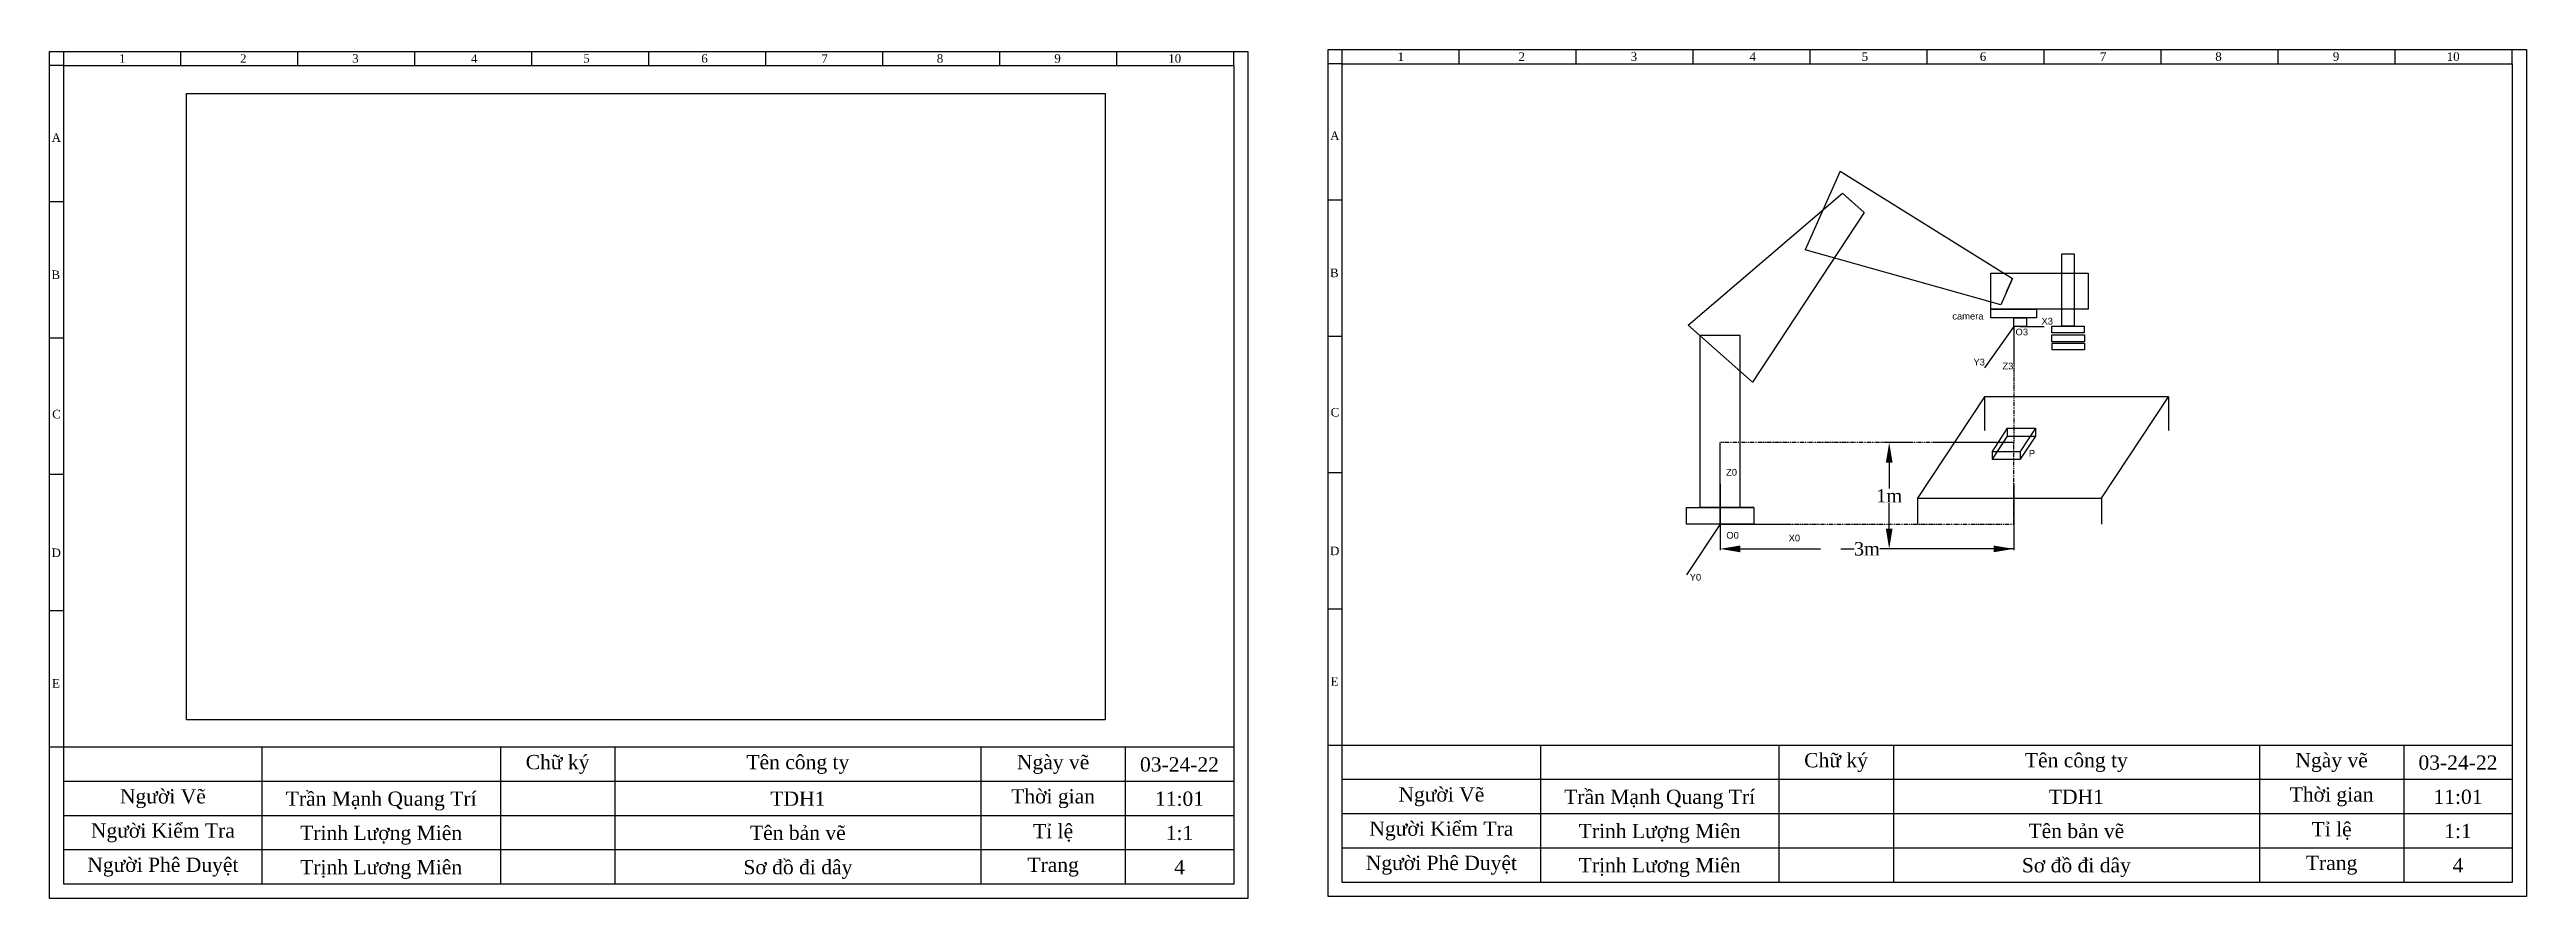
# Model space of a CAD drawing. Header units: centimetres. Extents: x 1 to 9408, y 0 to 2433.
# Drawn here: x 9038.8 to 9408.3, y 2306.5 to 2433.2 of the extents above; entities that cross this region are included whole.
import ezdxf
from ezdxf.enums import TextEntityAlignment as Align

# ---------------------------------------------------------------- set-up
doc = ezdxf.new("R2010")
doc.units = ezdxf.units.CM
doc.header["$MEASUREMENT"] = 0
doc.linetypes.add('ACAD_ISO02W100', pattern=[15, 12, -3])
doc.linetypes.add('PHANTOM2', pattern=[1.25, 0.625, -0.125, 0.125, -0.125, 0.125, -0.125])
doc.layers.add('net dut', color=7, linetype='PHANTOM2', transparency=0.02)
doc.styles.get("Standard").update_dxf_attribs({"font": 'times.ttf', "height": 2})
doc.styles.add('style1', font='arial.ttf', dxfattribs={"height": 1})
doc.dimstyles.get("Standard").update_dxf_attribs({"dimtxt": 2, "dimasz": 3, "dimexe": 0.18, "dimexo": 0.0625, "dimgap": 0.09, "dimtad": 0, "dimtih": 1, "dimtoh": 1, "dimdec": 4, "dimzin": 0, "dimdsep": 46, "dimtxsty": 'Standard', "dimcen": 0.09, "dimclrd": 3, "dimclre": 3, "dimadec": 0, "dimazin": 0, "dimtfac": 1, "dimtdec": 4, "dimtofl": 0, "dimtmove": 0, "dimatfit": 3, "dimfxl": 1, "dimtolj": 1, "dimtzin": 0, "dimarcsym": 0})
picture_1 = doc.add_image_def('image1.jpg', size_in_pixel=(2247, 1533))

msp = doc.modelspace()

# ---------------------------------------------------------------- texts
at = {"color": 85, "true_color": 0x58ba48, "insert": (9322.62321, 2393.92758), "char_height": 1, "attachment_point": 1, "style": 'style1'}
msp.add_mtext_dynamic_manual_height_columns('camera', width=5.3948156, gutter_width=1, heights=[0], dxfattribs=at)
at = {"color": 40, "true_color": 0xf8d731, "char_height": 1, "attachment_point": 1, "style": 'style1'}
for s, width, insert in [('O3', 1.0099355, (9332.05933, 2391.56669)), ('{\\C41;\\c5369588;X3}', 0.0977415, (9335.93173, 2393.17201)), ('Y3', 0.8796706, (9325.77282, 2387.06659)), ('Z3', 1.9548237, (9330.10322, 2386.48002))]:
    msp.add_mtext_dynamic_manual_height_columns(s, width=width, gutter_width=1, heights=[0], dxfattribs=dict(at, insert=insert))
at = {"color": 240, "true_color": 0xed1f24, "char_height": 1, "attachment_point": 1, "style": 'style1'}
for s, width, insert in [('Z0', 0.9665933, (9288.87556, 2370.6295)), ('O0', 1.175488, (9288.91573, 2361.22117)), ('X0', 3.1407643, (9298.20749, 2360.81167)), ('Y0', 4.5875071, (9283.44971, 2354.95491))]:
    msp.add_mtext_dynamic_manual_height_columns(s, width=width, gutter_width=1, heights=[0], dxfattribs=dict(at, insert=insert))
at = {"layer": 'Defpoints', "color": 217, "true_color": 0x93278f, "insert": (9334.04184, 2373.44485), "char_height": 1, "attachment_point": 1, "style": 'style1'}
msp.add_mtext_dynamic_manual_height_columns('P', width=3.0520036, gutter_width=5, heights=[0], dxfattribs=at)

# ---------------------------------------------------------------- blocks, each defined once
blk = doc.blocks.new('Template_A3_3')
for p, q in [((0, 0), (0, 297)), ((0, 297), (420, 297)), ((5, 292), (5, 297)), ((46, 292), (46, 297)), ((87, 292), (87, 297)), ((128, 292), (128, 297)), ((169, 292), (169, 297)), ((210, 292), (210, 297)), ((251, 292), (251, 297)), ((292, 292), (292, 297)), ((333, 292), (333, 297)), ((374, 292), (374, 297)), ((415, 292), (415, 297)), ((420, 297), (420, 0)), ((5, 292), (0, 292)), ((5, 5), (5, 292)), ((5, 292), (415, 292)), ((415, 292), (415, 5)), ((5, 244.2), (0, 244.2)), ((5, 196.4), (0, 196.4)), ((5, 148.6), (0, 148.6)), ((5, 100.8), (0, 100.8)), ((5, 53), (0, 53)), ((415, 53), (5, 53)), ((74.45, 53), (74.45, 5)), ((157.99, 53), (157.99, 5)), ((198.12, 53), (198.12, 5)), ((326.41, 53), (326.41, 5)), ((377.01, 53), (377.01, 5)), ((415, 41), (5, 41)), ((415, 29), (5, 29)), ((415, 17), (5, 17)), ((420, 0), (0, 0)), ((0, 0), (0, 0)), ((415, 5), (5, 5))]:
    blk.add_line(p, q)
at = {"attachment_point": 5}
for s, insert, char_height, width in [('1', (25.5, 294.5), 3, 4.3828), ('2', (67.88, 294.5), 3, 4.3828), ('3', (107.19, 294.5), 3, 4.3828), ('4', (148.84, 294.5), 3, 4.3828), ('5', (188.15, 294.5), 3, 4.3828), ('6', (229.55, 294.5), 3, 4.3828), ('7', (271.64, 294.5), 3, 4.3828), ('8', (312.08, 294.5), 3, 4.3828), ('9', (353.27, 294.5), 3, 4.3828), ('10', (394.32, 294.5), 3, 4.3828), ('A', (2.38, 266.79), 3, 4.3828), ('B', (2.19, 218.68), 3, 4.3828), ('C', (2.43, 169.8), 3, 4.3828), ('D', (2.34, 121.21), 3, 3), ('E', (2.25, 75.43), 3, 3), ('Chữ ký', (178.05, 47), 5, 32.2062), ('Tên công ty', (262.26, 47), 5, 41.1695), ('Ngày vẽ', (351.71, 47), 5, 32.2062), ('Người Vẽ', (39.72, 35), 5, 32.2062), ('Thời gian', (351.71, 35), 5, 32.2062), ('Người Kiểm Tra', (39.72, 23), 5, 52.5163), ('Tỉ lệ', (351.71, 23), 5, 32.2062), ('Tên bản vẽ', (262.26, 23), 5, 40.6922), ('Người Phê Duyệt', (39.72, 11), 5, 54.4978), ('Trang', (351.71, 11), 5, 32.2062)]:
    blk.add_mtext(s, dxfattribs=dict(at, insert=insert, char_height=char_height, width=width))
for tag, p in [('DATE', (396, 47)), ('NGUOIVE', (116.22, 35)), ('CONGTY', (262.26, 35)), ('TIME', (396, 35)), ('NGUOIKIEMTRA', (116.22, 23)), ('SCALE', (396, 23)), ('NGUOIPHEDUYET', (116.22, 11)), ('TENBANVE', (262.26, 11)), ('SHEET', (396, 11))]:
    blk.add_attdef(tag, text='', height=5).set_placement(p, align=Align.MIDDLE_CENTER)
at = {"flags": 9}
blk.add_attdef('WD_TB', (0, 0), '', height=5, dxfattribs=at)
blk = doc.blocks.new('*D32')
at = {"layer": 'Defpoints', "color": 0, "transparency": 16777216}
for p in [(9287.98, 2368.47), (9331.79, 2368.47), (9331.79, 2358.69)]:
    blk.add_point(p, dxfattribs=at)
at = {"layer": 'net dut', "color": 3, "linetype": 'ACAD_ISO02W100', "lineweight": -2, "transparency": 16777216}
for p, q in [((9287.98, 2368.4), (9287.98, 2358.51)), ((9331.79, 2368.4), (9331.79, 2358.51)), ((9290.98, 2358.69), (9307.97, 2358.69)), ((9328.79, 2358.69), (9311.8, 2358.69))]:
    blk.add_line(p, q, dxfattribs=at)
at = {"layer": 'net dut', "color": 3, "transparency": 16777216}
for points in [[(9290.98, 2359.19), (9290.98, 2358.19), (9287.98, 2358.69)], [(9328.79, 2359.19), (9328.79, 2358.19), (9331.79, 2358.69)]]:
    blk.add_solid(points, dxfattribs=at)
at = {"layer": 'net dut', "color": 0, "transparency": 16777216, "insert": (9309.88, 2358.69), "char_height": 2, "attachment_point": 5}
blk.add_mtext('\\A1;3m', dxfattribs=at)
blk = doc.blocks.new('*D33')
at = {"layer": 'Defpoints', "color": 0, "transparency": 16777216}
for p in [(9331.79, 2374.56), (9313.21, 2358.69), (9331.79, 2358.69)]:
    blk.add_point(p, dxfattribs=at)
at = {"layer": 'net dut', "color": 3, "linetype": 'ACAD_ISO02W100', "lineweight": -2, "transparency": 16777216}
for p, q in [((9331.73, 2374.56), (9313.03, 2374.56)), ((9313.21, 2371.56), (9313.21, 2367.71)), ((9313.21, 2361.69), (9313.21, 2365.53)), ((9331.73, 2358.69), (9313.03, 2358.69))]:
    blk.add_line(p, q, dxfattribs=at)
at = {"layer": 'net dut', "color": 3, "transparency": 16777216}
for points in [[(9312.71, 2371.56), (9313.71, 2371.56), (9313.21, 2374.56)], [(9312.71, 2361.69), (9313.71, 2361.69), (9313.21, 2358.69)]]:
    blk.add_solid(points, dxfattribs=at)
at = {"layer": 'net dut', "color": 0, "transparency": 16777216, "insert": (9313.21, 2366.62), "char_height": 2, "attachment_point": 5}
blk.add_mtext('\\A1;1m', dxfattribs=at)

# ---------------------------------------------------------------- dimensions: what is measured, and where the dimension line sits
at = {"layer": 'net dut'}
dim = msp.add_linear_dim(base=(9313.20544, 2358.69054), p1=(9331.78753, 2374.55628), p2=(9331.78753, 2358.69054), angle=90, text='1m', dimstyle='Standard', dxfattribs=at)
dim.commit()
dim.dimension.update_dxf_attribs({"geometry": '*D33', "text_midpoint": (9313.20544, 2366.62341)})
dim = msp.add_linear_dim(base=(9331.78753, 2358.69054), p1=(9287.98165, 2368.46592), p2=(9331.78753, 2368.46592), text='3m', dimstyle='Standard', dxfattribs=at)
dim.commit()
dim.dimension.update_dxf_attribs({"geometry": '*D32', "text_midpoint": (9309.88459, 2358.69054)})

# ---------------------------------------------------------------- linework, layer by layer
for p, q in [((9305.8888, 2415.05409), (9300.68978, 2403.3267)), ((9305.8888, 2415.05409), (9331.60951, 2399.0496)), ((9283.20379, 2392.09595), (9306.2349, 2411.77505)), ((9306.2349, 2411.77505), (9309.46308, 2408.91852)), ((9307.88775, 2410.31249), (9306.2349, 2411.77505)), ((9306.2349, 2411.77505), (9309.46308, 2408.91852)), ((9309.46308, 2408.91852), (9292.81081, 2383.59497)), ((9329.86252, 2395.10892), (9300.68978, 2403.3267)), ((9331.60951, 2399.0496), (9329.86252, 2395.10892)), ((9331.60951, 2399.0496), (9329.86252, 2395.10892)), ((9330.71504, 2397.03194), (9331.60951, 2399.0496)), ((9283.20379, 2392.09595), (9292.81081, 2383.59497)), ((9284.96834, 2390.53455), (9283.56121, 2391.77968)), ((9327.43, 2381.3717), (9327.43, 2376.3717)), ((9354.90164, 2381.3717), (9354.90164, 2376.3717)), ((9290.99496, 2364.87912), (9290.99496, 2366.16446)), ((9317.43, 2366.28105), (9317.43, 2362.37557)), ((9344.90164, 2366.28105), (9344.90164, 2364.28105)), ((9282.96834, 2364.87912), (9284.96834, 2364.87912)), ((9292.99496, 2364.87912), (9290.99496, 2364.87912)), ((9344.90164, 2364.28105), (9344.90164, 2362.37557))]:
    msp.add_line(p, q)
at = {"color": 41, "true_color": 0xf4ee51}
for p, q in [((9331.78753, 2391.90455), (9327.43, 2385.73633)), ((9331.78753, 2391.90455), (9331.78753, 2386.73698)), ((9332.72825, 2391.90455), (9336.33837, 2391.90455))]:
    msp.add_line(p, q, dxfattribs=at)
at = {"color": 217, "true_color": 0x93278f}
for p, q in [((9330.82774, 2376.68437), (9328.55134, 2373.24912)), ((9330.82774, 2376.68437), (9335.02372, 2376.68437)), ((9330.82774, 2376.68437), (9330.82774, 2375.49187)), ((9335.02372, 2376.68437), (9332.74732, 2373.24912)), ((9335.02372, 2376.68437), (9335.02372, 2375.49187)), ((9330.82774, 2375.49187), (9328.55134, 2372.05663)), ((9328.55134, 2373.24912), (9332.74732, 2373.24912)), ((9328.55134, 2373.24912), (9328.55134, 2372.05663)), ((9330.82774, 2375.49187), (9335.02372, 2375.49187)), ((9335.02372, 2375.49187), (9332.74732, 2372.05663)), ((9332.74732, 2373.24912), (9332.74732, 2372.05663)), ((9328.55134, 2372.05663), (9332.74732, 2372.05663))]:
    msp.add_line(p, q, dxfattribs=at)
at = {"color": 240, "true_color": 0xed1f24}
for q in [(9287.98165, 2371.6684), (9282.98165, 2354.83025), (9297.93802, 2362.37557)]:
    msp.add_line((9287.98165, 2362.37557), q, dxfattribs=at)
for points in [[(9338.94965, 2402.72485), (9340.79259, 2402.72485), (9340.79259, 2391.94391), (9338.94965, 2391.94391)], [(9328.38508, 2399.8188), (9342.8731, 2399.8188), (9342.8731, 2394.47401), (9328.38508, 2394.47401)], [(9328.38508, 2394.47401), (9335.18998, 2394.47401), (9335.18998, 2393.17049), (9328.38508, 2393.17049)], [(9331.78753, 2393.17049), (9333.66897, 2393.17049), (9333.66897, 2391.90455), (9331.78753, 2391.90455)], [(9337.45077, 2391.94391), (9342.31302, 2391.94391), (9342.31302, 2390.91192), (9337.45077, 2390.91192)], [(9284.96834, 2364.87912), (9290.99463, 2364.87912), (9290.99463, 2390.53455), (9284.96834, 2390.53455)], [(9337.47437, 2390.64427), (9342.33662, 2390.64427), (9342.33662, 2389.61227), (9337.47437, 2389.61227)], [(9337.50316, 2389.40811), (9342.3654, 2389.40811), (9342.3654, 2388.37612), (9337.50316, 2388.37612)], [(9317.43, 2366.28105), (9344.90164, 2366.28105), (9354.90164, 2381.3717), (9327.43, 2381.3717)], [(9282.96834, 2364.87912), (9292.99496, 2364.87912), (9292.99496, 2362.37557), (9282.96834, 2362.37557)], [(9284.96834, 2364.87912), (9290.99496, 2364.87912), (9290.99496, 2364.87912), (9284.96834, 2364.87912)]]:
    msp.add_lwpolyline(points, close=True)
at = {"layer": 'Defpoints', "color": 240, "true_color": 0xed1f24}
for p, q in [((9287.98165, 2362.37557), (9287.98165, 2374.55628)), ((9331.78753, 2374.55628), (9331.78753, 2374.55628))]:
    msp.add_line(p, q, dxfattribs=at)
at = {"layer": 'net dut'}
for p, q in [((9331.78753, 2391.90455), (9331.78753, 2374.55628)), ((9331.78753, 2374.55628), (9287.98165, 2374.55628)), ((9331.78753, 2362.37557), (9331.78753, 2374.55628)), ((9297.93802, 2362.37557), (9331.78753, 2362.37557))]:
    msp.add_line(p, q, dxfattribs=at)

# ---------------------------------------------------------------- block references
at = {"xscale": 0.4256873084778806, "yscale": 0.4256873084778806, "zscale": 0.4256873084778806}
for p in [(9038.75936, 2306.51125), (9229.49224, 2306.79205)]:
    msp.add_blockref('Template_A3_3', p, dxfattribs=at).add_auto_attribs({'SHEET': '4', 'SCALE': '1:1', 'TIME': '11:01', 'DATE': '03-24-22', 'TENBANVE': 'Sơ đồ đi dây', 'CONGTY': 'TDH1', 'NGUOIPHEDUYET': 'Trịnh Lương Miên', 'NGUOIKIEMTRA': 'Trinh Lượng Miên', 'NGUOIVE': 'Trần Mạnh Quang Trí'})

msp.set_redraw_order([(e.dxf.handle, doc.entitydb.next_handle()) for e in msp.query("TEXT MTEXT ATTDEF DIMENSION ARC_DIMENSION")])  # texts and dimensions are drawn at this point

# ---------------------------------------------------------------- pictures from other files: only their frames are drawn
image = msp.add_image(picture_1, insert=(9059.20938, 2333.15226), size_in_units=(137.05901, 93.50755))
image.dxf.flags = 7

doc.saveas('drawing.dxf')
